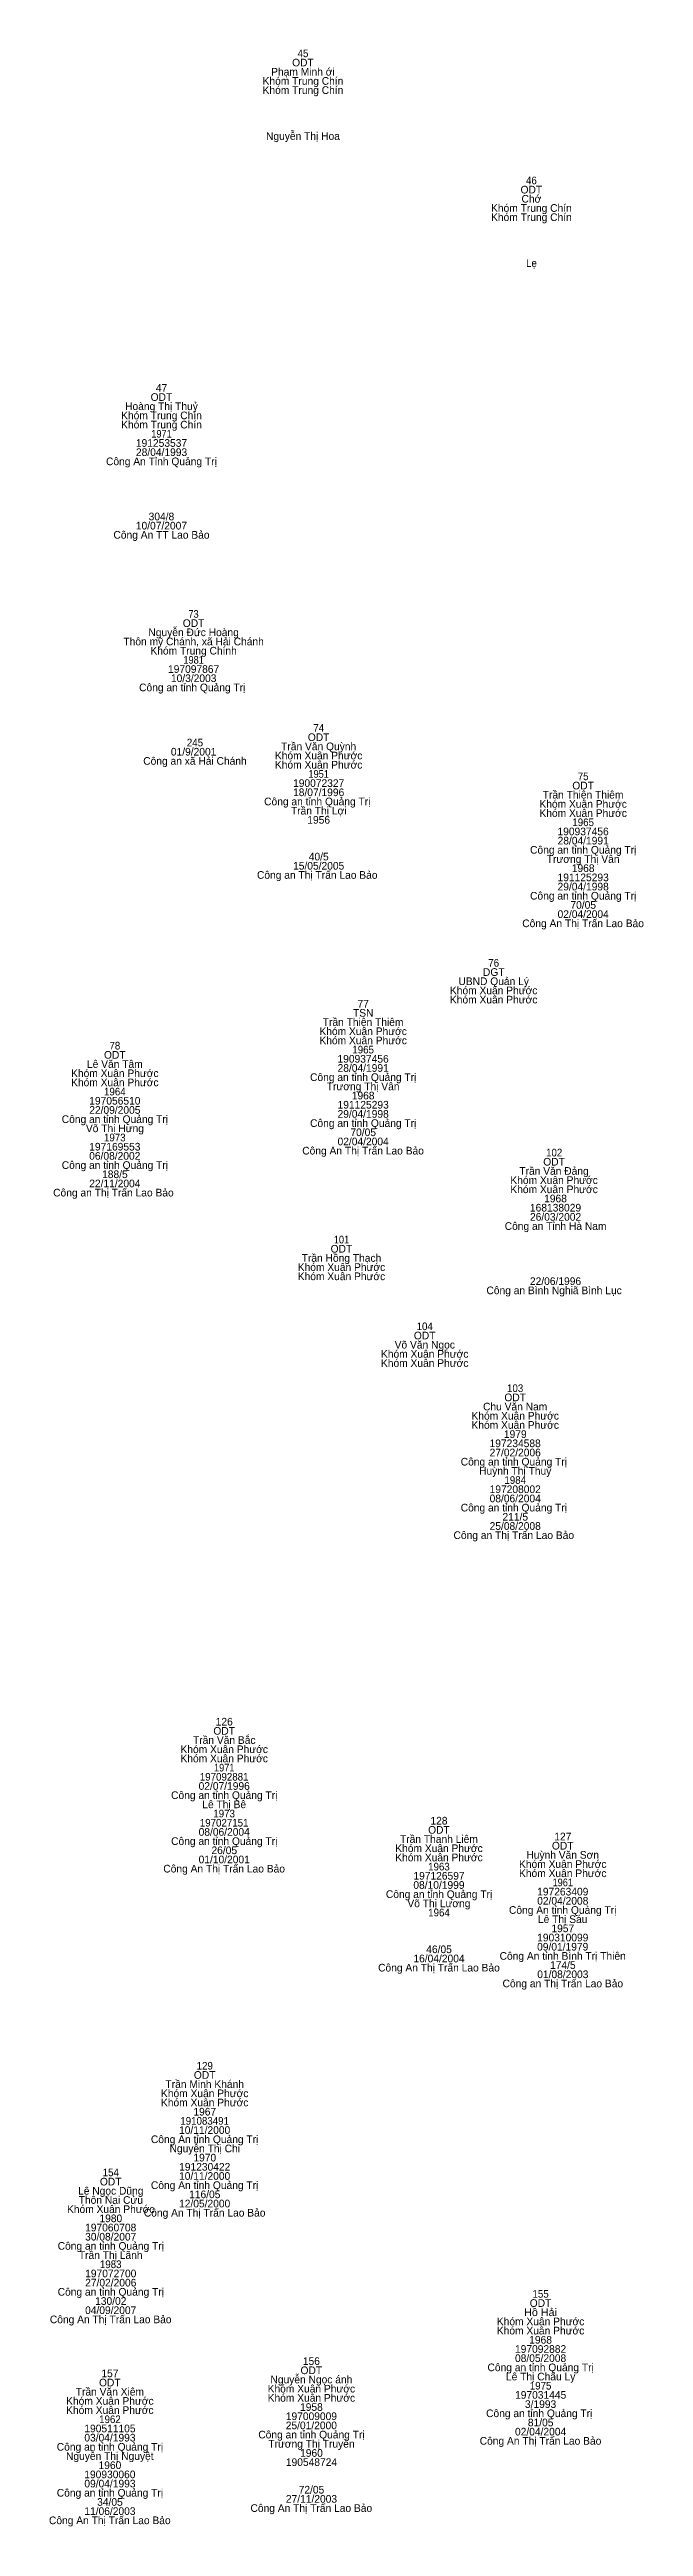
# Model space of a CAD drawing. Header units: metres. Extents: x 536461 to 537503, y 1836996 to 1837501.
# Drawn here: x 537456.1 to 537502.7, y 1837224.6 to 1837418.8 of the extents above; entities that cross this region are included whole.
import ezdxf
from ezdxf.enums import TextEntityAlignment as Align

# ---------------------------------------------------------------- set-up
doc = ezdxf.new("R2010")
doc.units = ezdxf.units.M
doc.header["$LTSCALE"] = 0.24
doc.layers.add('1', color=7, linetype='Continuous')

msp = doc.modelspace()

# ---------------------------------------------------------------- texts
at = {"layer": '1'}
for s, p in [('ODT', (537475.945, 1837417.47)), ('Khóm Trung Chín', (537475.95, 1837416.03)), ('Khóm Trung Chín', (537475.95, 1837415.31)), ('Phạm Minh ới', (537475.945, 1837416.75)), ('Nguyễn Thị Hoa', (537475.95, 1837411.71)), ('ODT', (537493.865, 1837407.51)), ('Khóm Trung Chín', (537493.87, 1837406.07)), ('Chớ', (537493.87, 1837406.79)), ('Khóm Trung Chín', (537493.87, 1837405.35)), ('47', (537464.855, 1837391.97)), ('Hoàng Thị Thuỷ', (537464.85, 1837390.53)), ('ODT', (537464.845, 1837391.25)), ('Khóm Trung Chín', (537464.85, 1837389.81)), ('Khóm Trung Chín', (537464.85, 1837389.09)), ('Công An Tỉnh Quảng Trị', (537464.845, 1837386.21)), ('28/04/1993', (537464.855, 1837386.93)), ('191253537', (537464.85, 1837387.65)), ('Công An TT Lao Bảo', (537464.85, 1837380.45)), ('10/07/2007', (537464.845, 1837381.17)), ('304/8', (537464.845, 1837381.89)), ('Nguyễn Đức Hoàng', (537467.37, 1837372.81)), ('ODT', (537467.365, 1837373.53)), ('Thôn mỹ Chánh, xã Hải Chánh', (537467.37, 1837372.09)), ('Khóm Trung Chính', (537467.37, 1837371.37)), ('197097867', (537467.37, 1837369.93)), ('10/3/2003', (537467.375, 1837369.21)), ('Công an tỉnh Quảng Trị ', (537467.375, 1837368.49)), (' Công an xã Hải Chánh', (537467.365, 1837362.73)), ('01/9/2001', (537467.37, 1837363.45)), ('Khóm Xuân Phước', (537477.18, 1837363.15)), ('Trần Văn Quỳnh', (537477.18, 1837363.87)), ('ODT', (537477.175, 1837364.59)), ('Khóm Xuân Phước', (537477.18, 1837362.43)), ('190072327', (537477.18, 1837360.99)), ('ODT', (537497.925, 1837360.8)), ('Công an tỉnh Quảng Trị ', (537477.185, 1837359.55)), ('Trần Thị Lợi', (537477.185, 1837358.83)), ('18/07/1996', (537477.18, 1837360.27)), ('Khóm Xuân Phước', (537497.93, 1837359.36)), ('Trần Thiện Thiêm', (537497.925, 1837360.08)), ('1956', (537477.18, 1837358.11)), ('Khóm Xuân Phước', (537497.93, 1837358.64)), ('190937456', (537497.925, 1837357.2)), ('40/5', (537477.185, 1837355.23)), ('Công an tỉnh Quảng Trị', (537497.935, 1837355.76)), ('Trương Thị Vân', (537497.93, 1837355.04)), ('28/04/1991', (537497.93, 1837356.48)), ('Công an Thị Trấn Lao Bảo ', (537477.18, 1837353.79)), ('15/05/2005', (537477.18, 1837354.51)), ('191125293', (537497.93, 1837353.6)), ('1968', (537497.93, 1837354.32)), ('Công an tỉnh Quảng Trị', (537497.935, 1837352.16)), ('29/04/1998', (537497.93, 1837352.88)), ('70/05', (537497.935, 1837351.44)), ('Công An Thị Trấn Lao Bảo', (537497.925, 1837350)), ('02/04/2004', (537497.93, 1837350.72)), ('UBND Quản Lý', (537490.91, 1837345.46)), ('DGT', (537490.915, 1837346.18)), ('77', (537480.675, 1837343.7)), ('Khóm Xuân Phước', (537490.91, 1837344.74)), ('Khóm Xuân Phước', (537490.91, 1837344.02)), ('Khóm Xuân Phước', (537480.67, 1837341.54)), ('Trần Thiện Thiêm', (537480.665, 1837342.26)), ('TSN', (537480.675, 1837342.98)), ('ODT', (537461.185, 1837339.69)), ('Khóm Xuân Phước', (537480.67, 1837340.82)), ('Khóm Xuân Phước', (537461.19, 1837338.25)), ('Khóm Xuân Phước', (537461.19, 1837337.53)), ('Lê Văn Tâm', (537461.19, 1837338.97)), ('Công an tỉnh Quảng Trị', (537480.675, 1837337.94)), ('28/04/1991', (537480.67, 1837338.66)), ('190937456', (537480.665, 1837339.38)), ('197056510', (537461.19, 1837336.09)), ('Trương Thị Vân', (537480.67, 1837337.22)), ('191125293', (537480.67, 1837335.78)), ('1968', (537480.67, 1837336.5)), ('Công an tỉnh Quảng Trị', (537461.195, 1837334.65)), ('Võ Thị Hưng', (537461.195, 1837333.93)), ('22/09/2005', (537461.19, 1837335.37)), ('Công an tỉnh Quảng Trị', (537480.675, 1837334.34)), ('29/04/1998', (537480.67, 1837335.06)), ('70/05', (537480.675, 1837333.62)), ('06/08/2002', (537461.185, 1837331.77)), ('197169553', (537461.19, 1837332.49)), ('Công An Thị Trấn Lao Bảo', (537480.665, 1837332.18)), ('02/04/2004', (537480.67, 1837332.9)), ('Công an tỉnh Quảng Trị', (537461.195, 1837331.05)), ('188/5', (537461.195, 1837330.33)), ('Khóm Xuân Phước', (537495.65, 1837329.87)), ('Trần Văn Đảng', (537495.645, 1837330.59)), ('ODT', (537495.645, 1837331.31)), ('Công an Thị Trấn Lao Bảo ', (537461.19, 1837328.89)), ('22/11/2004', (537461.19, 1837329.61)), ('Khóm Xuân Phước', (537495.65, 1837329.15)), (' 1968', (537495.65, 1837328.43)), (' Công an Tỉnh Hà Nam', (537495.655, 1837326.27)), (' 26/03/2002', (537495.655, 1837326.99)), (' 168138029', (537495.65, 1837327.71)), ('ODT', (537478.965, 1837324.49)), ('Khóm Xuân Phước', (537478.97, 1837323.05)), ('Khóm Xuân Phước', (537478.97, 1837322.33)), ('Trần Hồng Thạch', (537478.97, 1837323.77)), (' 22/06/1996', (537495.65, 1837321.95)), (' Công an Bình Nghiã Bình Lục ', (537495.65, 1837321.23)), ('Khóm Xuân Phước', (537485.5, 1837316.25)), ('Võ Văn Ngọc', (537485.505, 1837316.97)), ('ODT', (537485.495, 1837317.69)), ('Khóm Xuân Phước', (537485.5, 1837315.53)), ('ODT', (537492.595, 1837312.84)), ('Khóm Xuân Phước', (537492.6, 1837311.4)), ('Khóm Xuân Phước', (537492.6, 1837310.68)), ('Chu Văn Nam', (537492.595, 1837312.12)), ('27/02/2006', (537492.6, 1837308.52)), ('197234588', (537492.595, 1837309.24)), ('1979', (537492.605, 1837309.96)), ('Công an tỉnh Quảng Trị ', (537492.605, 1837307.8)), ('Huỳnh Thị Thuý', (537492.6, 1837307.08)), ('08/06/2004', (537492.6, 1837304.92)), ('197208002', (537492.6, 1837305.64)), ('Công an tỉnh Quảng Trị ', (537492.605, 1837304.2)), ('25/08/2008', (537492.6, 1837302.76)), ('211/5', (537492.605, 1837303.48)), ('Công an Thị Trấn Lao Bảo ', (537492.6, 1837302.04)), ('126', (537469.77, 1837287.42)), ('Khóm Xuân Phước', (537469.77, 1837285.26)), ('Trần Văn Bắc', (537469.775, 1837285.98)), ('ODT', (537469.765, 1837286.7)), ('Khóm Xuân Phước', (537469.77, 1837284.54)), ('Công an tỉnh Quảng Trị', (537469.775, 1837281.66)), ('02/07/1996', (537469.77, 1837282.38)), ('Lê Thị Bê', (537469.77, 1837280.94)), ('128', (537486.62, 1837279.66)), ('Công an tỉnh Quảng Trị', (537469.775, 1837278.06)), ('08/06/2004', (537469.77, 1837278.78)), ('26/05', (537469.775, 1837277.34)), ('Khóm Xuân Phước', (537486.62, 1837277.5)), ('Trần Thanh Liêm', (537486.615, 1837278.22)), ('ODT', (537486.615, 1837278.94)), ('ODT', (537496.325, 1837277.7)), ('127', (537496.335, 1837278.42)), ('Công An Thị Trấn Lao Bảo', (537469.765, 1837275.9)), ('01/10/2001', (537469.77, 1837276.62)), ('Khóm Xuân Phước', (537486.62, 1837276.78)), ('Khóm Xuân Phước', (537496.33, 1837276.26)), ('Khóm Xuân Phước', (537496.33, 1837275.54)), ('Huỳnh Văn Sơn', (537496.325, 1837276.98)), ('Công an tỉnh Quảng Trị', (537486.625, 1837273.9)), ('08/10/1999', (537486.615, 1837274.62)), ('197126597', (537486.62, 1837275.34)), ('197263409', (537496.33, 1837274.1)), ('Võ Thị Lương', (537486.615, 1837273.18)), ('Công An tỉnh Quảng Trị', (537496.325, 1837272.66)), ('02/04/2008', (537496.33, 1837273.38)), ('Lê Thị Sáu', (537496.325, 1837271.94)), ('46/05', (537486.625, 1837269.58)), ('09/01/1979', (537496.325, 1837269.78)), ('190310099', (537496.33, 1837270.5)), ('1957', (537496.335, 1837271.22)), ('Công An Thị Trấn Lao Bảo', (537486.615, 1837268.14)), ('16/04/2004', (537486.62, 1837268.86)), ('Công An tỉnh Bình Trị Thiên', (537496.325, 1837269.06)), ('01/08/2003', (537496.335, 1837267.62)), ('174/5', (537496.335, 1837268.34)), ('Công an Thị Trấn Lao Bảo', (537496.335, 1837266.9)), ('Khóm Xuân Phước', (537468.24, 1837258.29)), ('Trần Minh Khánh', (537468.24, 1837259.01)), ('ODT', (537468.235, 1837259.73)), ('Khóm Xuân Phước', (537468.24, 1837257.57)), ('1967', (537468.245, 1837256.85)), ('Công An tỉnh Quảng Trị', (537468.235, 1837254.69)), ('Nguyễn Thị Chi', (537468.245, 1837253.97)), ('10/11/2000', (537468.235, 1837255.41)), ('191230422', (537468.24, 1837252.53)), ('1970', (537468.245, 1837253.25)), ('Lê Ngọc Dũng', (537460.87, 1837250.65)), ('ODT', (537460.865, 1837251.37)), ('Công An tỉnh Quảng Trị', (537468.235, 1837251.09)), ('10/11/2000', (537468.235, 1837251.81)), ('116/05', (537468.245, 1837250.37)), ('Khóm Xuân Phước', (537460.87, 1837249.21)), ('Thôn Nại Cửu', (537460.875, 1837249.93)), ('1980', (537460.875, 1837248.49)), ('Công An Thị Trấn Lao Bảo', (537468.235, 1837248.93)), ('12/05/2000', (537468.235, 1837249.65)), ('Công an tỉnh Quảng Trị', (537460.875, 1837246.33)), ('30/08/2007', (537460.865, 1837247.05)), ('197060708', (537460.865, 1837247.77)), ('Trần Thị Lãnh', (537460.865, 1837245.61)), ('Công an tỉnh Quảng Trị', (537460.875, 1837242.73)), ('27/02/2006', (537460.87, 1837243.45)), ('197072700', (537460.87, 1837244.17)), ('Công An Thị Trấn Lao Bảo', (537460.865, 1837240.57)), ('04/09/2007', (537460.865, 1837241.29)), ('130/02', (537460.87, 1837242.01)), ('Khóm Xuân Phước', (537494.59, 1837240.41)), ('ODT', (537494.585, 1837241.85)), ('Khóm Xuân Phước', (537494.59, 1837239.69)), ('1968', (537494.59, 1837238.97)), ('ODT', (537476.605, 1837236.58)), ('156', (537476.61, 1837237.3)), ('Công an tỉnh Quảng Trị', (537494.595, 1837236.81)), ('08/05/2008', (537494.59, 1837237.53)), ('197092882', (537494.59, 1837238.25)), ('Trần Văn Xiêm', (537460.8, 1837234.9)), ('ODT', (537460.795, 1837235.62)), ('157', (537460.805, 1837236.34)), ('Khóm Xuân Phước', (537476.61, 1837235.14)), ('Nguyễn Ngọc ánh', (537476.61, 1837235.86)), ('Lê Thị Châu Ly', (537494.595, 1837236.09)), ('197031445', (537494.595, 1837234.65)), ('Khóm Xuân Phước', (537460.8, 1837234.18)), ('Khóm Xuân Phước', (537460.8, 1837233.46)), ('Khóm Xuân Phước', (537476.61, 1837234.42)), ('197009009', (537476.61, 1837232.98)), ('1958', (537476.61, 1837233.7)), ('Công an tỉnh Quảng Trị ', (537494.595, 1837233.21)), ('3/1993', (537494.59, 1837233.93)), ('03/04/1993', (537460.805, 1837231.3)), ('190511105', (537460.805, 1837232.02)), ('Công an tỉnh Quảng Trị', (537476.615, 1837231.54)), ('Trương Thị Truyền', (537476.615, 1837230.82)), ('25/01/2000', (537476.605, 1837232.26)), ('Công An Thị Trấn Lao Bảo', (537494.585, 1837231.05)), ('02/04/2004', (537494.59, 1837231.77)), ('81/05', (537494.595, 1837232.49)), ('Công an tỉnh Quảng Trị', (537460.805, 1837230.58)), ('Nguyễn Thị Nguyệt', (537460.795, 1837229.86)), ('1960', (537460.805, 1837229.14)), ('190548724', (537476.615, 1837229.38)), ('1960', (537476.615, 1837230.1)), ('Công an tỉnh Quảng Trị', (537460.805, 1837226.98)), ('09/04/1993', (537460.805, 1837227.7)), ('190930060', (537460.8, 1837228.42)), ('72/05', (537476.615, 1837227.22)), ('Công An Thị Trấn Lao Bảo', (537460.795, 1837224.82)), ('11/06/2003', (537460.805, 1837225.54)), ('34/05', (537460.805, 1837226.26)), ('Công An Thị Trấn Lao Bảo', (537476.605, 1837225.78)), ('27/11/2003', (537476.615, 1837226.5))]:
    msp.add_text(s, height=0.6, dxfattribs=at).set_placement(p, align=Align.CENTER)
for s, width, p in [('45', 0.95, (537475.95, 1837418.19)), ('46', 0.95, (537493.87, 1837408.23)), ('Lẹ', 0.95, (537493.875, 1837401.75)), ('1971', 0.9, (537464.85, 1837388.37)), ('73', 0.9, (537467.365, 1837374.25)), ('1981', 0.9, (537467.37, 1837370.65)), ('74', 0.95, (537477.18, 1837365.31)), (' 245', 0.95, (537467.37, 1837364.17)), ('1951', 0.9, (537477.18, 1837361.71)), ('75', 0.95, (537497.93, 1837361.52)), ('1965', 0.95, (537497.93, 1837357.92)), ('76', 0.95, (537490.91, 1837346.9)), ('78', 0.95, (537461.19, 1837340.41)), ('1965', 0.95, (537480.67, 1837340.1)), ('1964', 0.95, (537461.19, 1837336.81)), ('1973', 0.95, (537461.185, 1837333.21)), ('102', 0.95, (537495.655, 1837332.03)), ('101', 0.9, (537478.97, 1837325.21)), ('104', 0.95, (537485.5, 1837318.41)), ('103', 0.95, (537492.595, 1837313.56)), ('1984', 0.95, (537492.6, 1837306.36)), ('1971', 0.9, (537469.77, 1837283.82)), ('197092881', 0.95, (537469.765, 1837283.1)), ('197027151', 0.95, (537469.765, 1837279.5)), ('1973', 0.95, (537469.765, 1837280.22)), ('1963', 0.95, (537486.615, 1837276.06)), ('1961', 0.9, (537496.33, 1837274.82)), ('1964', 0.95, (537486.62, 1837272.46)), ('129', 0.95, (537468.245, 1837260.45)), ('191083491', 0.95, (537468.235, 1837256.13)), ('154', 0.95, (537460.87, 1837252.09)), ('1983', 0.95, (537460.865, 1837244.89)), ('155', 0.95, (537494.59, 1837242.57)), ('Hồ Hải', 1.05, (537494.59, 1837241.13)), ('1975', 0.95, (537494.59, 1837235.37)), ('1962', 0.95, (537460.805, 1837232.74))]:
    msp.add_text(s, height=0.6, dxfattribs=dict(at, width=width)).set_placement(p, align=Align.CENTER)

doc.saveas('drawing.dxf')
